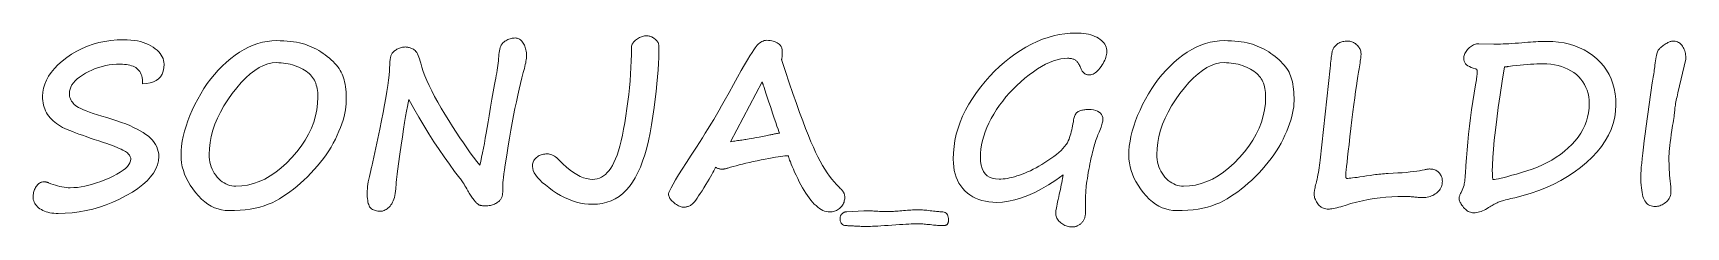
# Model space of a CAD drawing. Extents: x 70.3 to 137.7, y 117.5 to 125.4.
import ezdxf

# ---------------------------------------------------------------- set-up
doc = ezdxf.new("R2010")
doc.units = 0

msp = doc.modelspace()

# ---------------------------------------------------------------- linework, layer by layer
at = {"color": 7, "lineweight": 13}
for points in [[(95.307693, 125.257919), (95.34713, 125.256584), (95.385788, 125.252579), (95.423691, 125.245903), (95.460815, 125.236557), (95.497177, 125.224548), (95.532761, 125.209862), (95.567581, 125.192505), (95.601631, 125.172485), (95.634911, 125.149796), (95.667419, 125.124435), (95.697945, 125.097351), (95.72525, 125.069504), (95.749344, 125.040878), (95.770226, 125.01149), (95.787895, 124.981331), (95.802353, 124.950409), (95.813599, 124.918709), (95.821632, 124.886246), (95.826447, 124.853004), (95.828056, 124.819), (95.825592, 124.603256), (95.818192, 124.372307), (95.805862, 124.126152), (95.788597, 123.864792), (95.766403, 123.588234), (95.739273, 123.296471), (95.707214, 122.989502), (95.670227, 122.667328), (95.628304, 122.329956), (95.581451, 121.977371), (95.528709, 121.626244), (95.469139, 121.293213), (95.40274, 120.978279), (95.329498, 120.681442), (95.249435, 120.40271), (95.162537, 120.142082), (95.068802, 119.899544), (94.968239, 119.67511), (94.86084, 119.468773), (94.746605, 119.28054), (94.62439, 119.110313), (94.493034, 118.958008), (94.352539, 118.823616), (94.202896, 118.707146), (94.044121, 118.608597), (93.876205, 118.527962), (93.699142, 118.465248), (93.512939, 118.420448), (93.317604, 118.39357), (93.113121, 118.384613), (92.952759, 118.390266), (92.792038, 118.407234), (92.630951, 118.435516), (92.469498, 118.475113), (92.307693, 118.526016), (92.145523, 118.588234), (91.982986, 118.661758), (91.820091, 118.746605), (91.65683, 118.842758), (91.49321, 118.950226), (91.337601, 119.061806), (91.198372, 119.170311), (91.075523, 119.275742), (90.969055, 119.378098), (90.87896, 119.477371), (90.805252, 119.57357), (90.747917, 119.666695), (90.70697, 119.756737), (90.682404, 119.843704), (90.67421, 119.927597), (90.675858, 119.972847), (90.680817, 120.016289), (90.689072, 120.057915), (90.700638, 120.097733), (90.7155, 120.135742), (90.733665, 120.171944), (90.755135, 120.206329), (90.779907, 120.238914), (90.807983, 120.269684), (90.839371, 120.298637), (90.873459, 120.325294), (90.909683, 120.349136), (90.948029, 120.370178), (90.98851, 120.388412), (91.031113, 120.403847), (91.075836, 120.416466), (91.122696, 120.426285), (91.171677, 120.433304), (91.222786, 120.437508), (91.276016, 120.438911), (91.323257, 120.436333), (91.370865, 120.428596), (91.418823, 120.415695), (91.467148, 120.397644), (91.515839, 120.374435), (91.564888, 120.346062), (91.614296, 120.312531), (91.66407, 120.273842), (91.714211, 120.229996), (91.764709, 120.180992), (91.914345, 120.032257), (92.060997, 119.899185), (92.204666, 119.781761), (92.345337, 119.68), (92.483032, 119.593887), (92.617737, 119.523438), (92.749458, 119.468643), (92.878189, 119.429497), (93.003937, 119.406013), (93.126694, 119.398186), (93.220245, 119.403893), (93.31086, 119.42099), (93.398529, 119.449501), (93.483261, 119.48941), (93.565048, 119.540718), (93.64389, 119.603439), (93.719803, 119.677551), (93.792763, 119.763077), (93.862785, 119.860001), (93.929863, 119.968323), (93.994438, 120.091217), (94.056923, 120.23185), (94.117332, 120.390221), (94.175659, 120.56633), (94.231903, 120.760178), (94.286064, 120.971764), (94.33815, 121.20108), (94.388145, 121.448143), (94.436066, 121.712936), (94.481903, 121.995476), (94.52446, 122.285431), (94.562531, 122.572487), (94.59613, 122.856651), (94.625252, 123.137917), (94.649887, 123.41629), (94.670044, 123.691765), (94.685722, 123.96434), (94.696922, 124.234024), (94.703644, 124.500809), (94.705887, 124.764702), (94.707947, 124.803162), (94.714119, 124.840721), (94.724411, 124.877373), (94.738831, 124.913116), (94.757355, 124.94796), (94.779999, 124.981895), (94.806763, 125.014931), (94.837646, 125.047058), (94.87265, 125.078278), (94.911766, 125.108597), (94.952782, 125.136963), (94.993484, 125.162354), (95.033867, 125.184746), (95.073936, 125.204163), (95.113693, 125.220589), (95.153122, 125.234024), (95.192238, 125.244476), (95.231041, 125.251945), (95.269524, 125.256424)], [(113.529419, 120.674202), (113.533936, 120.674202), (113.512222, 120.597443), (113.490501, 120.515564), (113.468781, 120.428574), (113.44706, 120.336472), (113.425339, 120.23925), (113.403625, 120.136917), (113.381905, 120.02948), (113.360184, 119.916924), (113.338463, 119.799248), (113.316742, 119.676468), (113.296112, 119.554588), (113.277649, 119.439636), (113.26136, 119.331604), (113.247238, 119.230492), (113.235291, 119.136307), (113.225525, 119.049049), (113.217926, 118.968704), (113.212494, 118.895294), (113.209229, 118.828796), (113.208145, 118.769226), (113.208084, 118.668365), (113.207878, 118.573936), (113.207535, 118.485924), (113.207062, 118.404343), (113.206451, 118.329185), (113.205704, 118.260452), (113.204819, 118.198143), (113.203804, 118.142258), (113.202652, 118.092804), (113.201355, 118.049774), (113.199295, 118.010674), (113.195839, 117.97303), (113.190979, 117.936829), (113.184708, 117.902077), (113.177032, 117.868774), (113.167969, 117.836922), (113.157486, 117.806511), (113.145615, 117.777557), (113.132332, 117.750046), (113.117645, 117.723976), (113.101807, 117.699203), (113.085068, 117.67556), (113.067429, 117.653053), (113.048874, 117.631668), (113.029419, 117.61142), (113.009048, 117.592308), (112.987785, 117.574318), (112.965614, 117.557465), (112.942535, 117.54174), (112.918549, 117.527145), (112.893799, 117.513824), (112.868423, 117.5019), (112.8424, 117.491379), (112.81575, 117.482262), (112.788467, 117.474548), (112.760544, 117.468231), (112.731995, 117.463326), (112.702805, 117.459816), (112.672989, 117.45771), (112.642532, 117.457008), (112.594055, 117.458733), (112.546341, 117.46389), (112.49939, 117.472488), (112.453217, 117.48452), (112.407806, 117.5), (112.363167, 117.518913), (112.319298, 117.541267), (112.276199, 117.567055), (112.233871, 117.596291), (112.192307, 117.62896), (112.153198, 117.663933), (112.118195, 117.700089), (112.087311, 117.737419), (112.060547, 117.775925), (112.037903, 117.815605), (112.019371, 117.856468), (112.004959, 117.898506), (111.994659, 117.941719), (111.988487, 117.986107), (111.986427, 118.03167), (111.987694, 118.052124), (111.991501, 118.08271), (111.997833, 118.123436), (112.006699, 118.174294), (112.018097, 118.235291), (112.032043, 118.306419), (112.048508, 118.387688), (112.067513, 118.479095), (112.08905, 118.580627), (112.113129, 118.692307), (112.1353, 118.794884), (112.156563, 118.894478), (112.176926, 118.991081), (112.196381, 119.084702), (112.214935, 119.175339), (112.232582, 119.262985), (112.249321, 119.347641), (112.26516, 119.429321), (112.28009, 119.508003), (112.294121, 119.58371), (111.994125, 119.370499), (111.700455, 119.179726), (111.413124, 119.011398), (111.132126, 118.865517), (110.857468, 118.742081), (110.589142, 118.641083), (110.327148, 118.562531), (110.071495, 118.506424), (109.822174, 118.472755), (109.579185, 118.461533), (109.420517, 118.46624), (109.268509, 118.480362), (109.123146, 118.503891), (108.984436, 118.536827), (108.852379, 118.579185), (108.726974, 118.630951), (108.608215, 118.692123), (108.496109, 118.762711), (108.390656, 118.842712), (108.291855, 118.932121), (108.201157, 119.029724), (108.119995, 119.134293), (108.048401, 119.245834), (107.986343, 119.364342), (107.933823, 119.489815), (107.890862, 119.622261), (107.857445, 119.761673), (107.833572, 119.908051), (107.819252, 120.061401), (107.814484, 120.221718), (107.822266, 120.4795), (107.845612, 120.735199), (107.884529, 120.988823), (107.939003, 121.240356), (108.009048, 121.489815), (108.094666, 121.73719), (108.195839, 121.982483), (108.312576, 122.2257), (108.444885, 122.466827), (108.592758, 122.705879), (108.592758, 122.701355), (108.761383, 122.944069), (108.93602, 123.176285), (109.116676, 123.39801), (109.303345, 123.60923), (109.496048, 123.809952), (109.694748, 124.000175), (109.899483, 124.179909), (110.110229, 124.349136), (110.326996, 124.507874), (110.549774, 124.656105), (110.775543, 124.791946), (111.001266, 124.913483), (111.226944, 125.020721), (111.452576, 125.113663), (111.678169, 125.192307), (111.903709, 125.256653), (112.129211, 125.306694), (112.35466, 125.342438), (112.58007, 125.363892), (112.805435, 125.37104), (112.919731, 125.368889), (113.029144, 125.362442), (113.133667, 125.351692), (113.233307, 125.336647), (113.328056, 125.317307), (113.417923, 125.293663), (113.502899, 125.265724), (113.582993, 125.233482), (113.658188, 125.196945), (113.728508, 125.156105), (113.792984, 125.111969), (113.850677, 125.065521), (113.901581, 125.016762), (113.945702, 124.965698), (113.983032, 124.912331), (114.01358, 124.856651), (114.037331, 124.79866), (114.054306, 124.738373), (114.064484, 124.675766), (114.067871, 124.610855), (114.065552, 124.555069), (114.058556, 124.4981), (114.046906, 124.439949), (114.030594, 124.38063), (114.009613, 124.320129), (113.983978, 124.258461), (113.95369, 124.19561), (113.918732, 124.131584), (113.87912, 124.066376), (113.834839, 124), (113.788216, 123.936378), (113.741539, 123.879456), (113.694824, 123.829231), (113.648056, 123.785698), (113.601242, 123.748863), (113.55439, 123.718727), (113.507492, 123.69529), (113.460541, 123.678551), (113.413551, 123.668503), (113.366516, 123.665154), (113.337425, 123.665764), (113.309868, 123.667603), (113.283852, 123.670654), (113.259369, 123.674927), (113.236427, 123.680428), (113.215027, 123.687149), (113.19516, 123.695091), (113.176834, 123.704254), (113.160049, 123.714638), (113.144798, 123.726242), (113.130272, 123.739655), (113.115662, 123.75547), (113.100952, 123.773682), (113.086151, 123.794296), (113.071274, 123.817307), (113.05629, 123.842712), (113.041229, 123.870522), (113.026062, 123.900719), (113.010818, 123.933327), (112.995476, 123.968323), (112.978027, 124.007851), (112.960091, 124.044975), (112.94165, 124.079704), (112.922714, 124.11203), (112.903282, 124.141968), (112.883347, 124.169502), (112.862923, 124.194633), (112.841995, 124.217377), (112.820572, 124.237717), (112.798645, 124.255653), (112.775452, 124.271561), (112.750229, 124.285789), (112.722969, 124.298347), (112.693665, 124.309227), (112.662331, 124.318436), (112.62896, 124.325974), (112.593552, 124.331833), (112.556107, 124.336014), (112.516632, 124.338524), (112.475113, 124.339363), (112.335587, 124.332596), (112.192123, 124.312302), (112.044731, 124.278481), (111.893402, 124.231133), (111.738129, 124.17025), (111.578918, 124.095833), (111.415771, 124.007896), (111.248688, 123.906425), (111.077667, 123.79142), (110.902718, 123.662895), (110.729141, 123.525108), (110.562263, 123.382347), (110.402084, 123.234612), (110.248596, 123.081894), (110.101807, 122.92421), (109.961716, 122.761536), (109.828323, 122.593887), (109.70163, 122.421265), (109.581635, 122.24366), (109.468323, 122.061081), (109.363876, 121.876854), (109.270409, 121.694298), (109.187943, 121.513412), (109.11647, 121.334206), (109.056, 121.15667), (109.006516, 120.980812), (108.968033, 120.806625), (108.940552, 120.634117), (108.924049, 120.46328), (108.918549, 120.294113), (108.926155, 120.12561), (108.948959, 119.974838), (108.986969, 119.841805), (109.040184, 119.726517), (109.108597, 119.62896), (109.192223, 119.549141), (109.291046, 119.487053), (109.405067, 119.442711), (109.534302, 119.416107), (109.678734, 119.407234), (109.759003, 119.409271), (109.842354, 119.415382), (109.92878, 119.42556), (110.01828, 119.439819), (110.110863, 119.458145), (110.206512, 119.480537), (110.305252, 119.507011), (110.407059, 119.537552), (110.511948, 119.572166), (110.619911, 119.610855), (110.730141, 119.653893), (110.841812, 119.701538), (110.954933, 119.753799), (111.069504, 119.810677), (111.185524, 119.872169), (111.302986, 119.938278), (111.421906, 120.009003), (111.542267, 120.084343), (111.664078, 120.164299), (111.787331, 120.248863), (111.906357, 120.334976), (112.015472, 120.419548), (112.114685, 120.502579), (112.203979, 120.584068), (112.283371, 120.664024), (112.352859, 120.742439), (112.412422, 120.819321), (112.462082, 120.894661), (112.501831, 120.96846), (112.531677, 121.040718), (112.555954, 121.112938), (112.57901, 121.186607), (112.600845, 121.261719), (112.621445, 121.33828), (112.640839, 121.41629), (112.659004, 121.495743), (112.675949, 121.576653), (112.691681, 121.659004), (112.706177, 121.742805), (112.71946, 121.828049), (112.727859, 121.877037), (112.738556, 121.922623), (112.751556, 121.964813), (112.766876, 122.003616), (112.7845, 122.039024), (112.804436, 122.071037), (112.826675, 122.099655), (112.851227, 122.124886), (112.878082, 122.146713), (112.907242, 122.165154), (112.938629, 122.181061), (112.972122, 122.19529), (113.007767, 122.207848), (113.045525, 122.218727), (113.085403, 122.227936), (113.127426, 122.235474), (113.171562, 122.241333), (113.217827, 122.245522), (113.26622, 122.248032), (113.316742, 122.248863), (113.429367, 122.244843), (113.530136, 122.232758), (113.619049, 122.212624), (113.696106, 122.184433), (113.761314, 122.148186), (113.814667, 122.103889), (113.856155, 122.051537), (113.885788, 121.991127), (113.90358, 121.922668), (113.9095, 121.846153), (113.907967, 121.812485), (113.903351, 121.774841), (113.89566, 121.733208), (113.884888, 121.687599), (113.871048, 121.638008), (113.854118, 121.584435), (113.834122, 121.526878), (113.811043, 121.46534), (113.784889, 121.399818), (113.755661, 121.330315), (113.7314, 121.274887), (113.70752, 121.217194), (113.683983, 121.157234), (113.660812, 121.095016), (113.638016, 121.03054), (113.61557, 120.963799), (113.593491, 120.894791), (113.57177, 120.823524), (113.550407, 120.75)], [(74.791855, 123.303162), (74.789551, 123.390022), (74.782623, 123.471397), (74.771088, 123.547302), (74.754929, 123.617737), (74.734161, 123.682693), (74.708778, 123.742172), (74.67878, 123.796173), (74.644165, 123.844704), (74.604935, 123.887756), (74.561089, 123.925339), (74.512764, 123.958435), (74.460091, 123.988052), (74.403076, 124.014183), (74.341721, 124.036827), (74.276016, 124.055992), (74.205971, 124.071671), (74.131584, 124.08387), (74.052849, 124.092575), (73.969772, 124.097801), (73.882355, 124.099548), (73.730522, 124.09581), (73.580902, 124.08461), (73.43351, 124.065948), (73.288322, 124.039818), (73.145363, 124.006218), (73.004616, 123.965157), (72.866089, 123.916626), (72.729774, 123.860634), (72.59568, 123.797173), (72.463799, 123.726242), (72.339569, 123.650833), (72.228416, 123.573936), (72.130341, 123.495544), (72.045341, 123.415657), (71.973419, 123.334274), (71.914574, 123.251404), (71.868797, 123.167038), (71.836105, 123.081177), (71.81649, 122.99382), (71.809952, 122.904976), (71.812424, 122.848801), (71.819817, 122.794296), (71.832146, 122.74147), (71.849411, 122.690315), (71.871605, 122.640839), (71.898735, 122.593033), (71.930794, 122.546898), (71.967781, 122.502441), (72.009705, 122.459656), (72.056564, 122.418549), (72.113686, 122.377304), (72.186424, 122.334114), (72.274773, 122.288979), (72.378731, 122.241898), (72.498306, 122.192871), (72.633484, 122.141899), (72.784279, 122.088982), (72.950676, 122.034119), (73.13269, 121.977303), (73.330315, 121.918549), (73.540161, 121.855492), (73.738914, 121.791222), (73.926582, 121.725723), (74.103165, 121.659004), (74.268661, 121.591064), (74.42308, 121.521896), (74.566406, 121.451515), (74.698639, 121.379906), (74.819794, 121.307076), (74.929863, 121.233032), (75.02916, 121.156853), (75.118011, 121.077644), (75.196404, 120.995407), (75.264343, 120.910133), (75.321831, 120.821831), (75.368866, 120.730492), (75.405457, 120.636131), (75.431587, 120.538727), (75.447266, 120.438301), (75.452492, 120.334839), (75.439186, 120.161652), (75.399277, 119.991402), (75.332764, 119.824089), (75.239639, 119.659729), (75.119911, 119.498299), (74.973572, 119.339813), (74.800636, 119.184273), (74.601089, 119.03167), (74.374931, 118.882011), (74.122169, 118.735291), (73.855064, 118.597305), (73.585884, 118.473846), (73.314613, 118.364906), (73.041267, 118.270493), (72.765839, 118.190605), (72.488327, 118.125244), (72.208733, 118.074409), (71.927055, 118.038094), (71.643303, 118.016312), (71.357468, 118.009048), (71.266106, 118.010994), (71.178459, 118.01683), (71.094528, 118.026558), (71.014297, 118.040176), (70.937782, 118.057693), (70.864975, 118.079094), (70.795883, 118.104385), (70.730499, 118.133575), (70.668823, 118.166649), (70.610863, 118.203621), (70.557556, 118.243439), (70.509865, 118.285065), (70.467781, 118.328506), (70.431313, 118.373756), (70.400452, 118.420815), (70.375206, 118.469681), (70.355568, 118.520363), (70.341537, 118.572845), (70.333122, 118.627144), (70.330315, 118.683258), (70.331581, 118.728188), (70.335388, 118.772484), (70.341721, 118.816154), (70.350586, 118.859184), (70.361992, 118.901581), (70.375931, 118.943344), (70.392395, 118.984474), (70.4114, 119.024979), (70.432938, 119.064842), (70.457016, 119.104073), (70.482849, 119.141037), (70.509682, 119.174118), (70.537514, 119.2033), (70.566338, 119.228592), (70.596153, 119.25), (70.626968, 119.267509), (70.658775, 119.281128), (70.691582, 119.290855), (70.725388, 119.296692), (70.760178, 119.298637), (70.781723, 119.298279), (70.802895, 119.297195), (70.823708, 119.29538), (70.844162, 119.292847), (70.86425, 119.289589), (70.88398, 119.285606), (70.903351, 119.280899), (70.922356, 119.275475), (70.940994, 119.269318), (70.959274, 119.262444), (71.053665, 119.223755), (71.14679, 119.18914), (71.23864, 119.158592), (71.329231, 119.132126), (71.418549, 119.109726), (71.506607, 119.0914), (71.593391, 119.077148), (71.678917, 119.066963), (71.763168, 119.06086), (71.846153, 119.058823), (71.989075, 119.062782), (72.135475, 119.074661), (72.285362, 119.094452), (72.438736, 119.122169), (72.595589, 119.157806), (72.755928, 119.201355), (72.919754, 119.252823), (73.087059, 119.312218), (73.257851, 119.379524), (73.432129, 119.45475), (73.599342, 119.533775), (73.748962, 119.612488), (73.880974, 119.69088), (73.995384, 119.768959), (74.092194, 119.846718), (74.171402, 119.924164), (74.233009, 120.001289), (74.277016, 120.078094), (74.303413, 120.154587), (74.312218, 120.230766), (74.31002, 120.262329), (74.303436, 120.293663), (74.292465, 120.324768), (74.277107, 120.355652), (74.257355, 120.386307), (74.233215, 120.41674), (74.204681, 120.446945), (74.171768, 120.476921), (74.13446, 120.506668), (74.092758, 120.536194), (74.044319, 120.566353), (73.986786, 120.598007), (73.920158, 120.631149), (73.844437, 120.665787), (73.759613, 120.70192), (73.665703, 120.739548), (73.562691, 120.778664), (73.450592, 120.819275), (73.329391, 120.861374), (73.199097, 120.904976), (73.007576, 120.968094), (72.82579, 121.028954), (72.653732, 121.087555), (72.491402, 121.14389), (72.338799, 121.19796), (72.19593, 121.249771), (72.062782, 121.299316), (71.939369, 121.346603), (71.825676, 121.391624), (71.721718, 121.434387), (71.625023, 121.477303), (71.533119, 121.522804), (71.446014, 121.570877), (71.363708, 121.621536), (71.286201, 121.674774), (71.213486, 121.730583), (71.145569, 121.788979), (71.082443, 121.849953), (71.024117, 121.913506), (70.970589, 121.979637), (70.922012, 122.048439), (70.878555, 122.119995), (70.840202, 122.194321), (70.806969, 122.2714), (70.778847, 122.351242), (70.755836, 122.433846), (70.737938, 122.519203), (70.725159, 122.60733), (70.717491, 122.698212), (70.714935, 122.791855), (70.7248, 122.959908), (70.754387, 123.12561), (70.803711, 123.288956), (70.872757, 123.449951), (70.96154, 123.608597), (71.070045, 123.764885), (71.19828, 123.918823), (71.346245, 124.070404), (71.513939, 124.219635), (71.701355, 124.366516), (71.902084, 124.504929), (72.10968, 124.628777), (72.324165, 124.738052), (72.545517, 124.832756), (72.773758, 124.912895), (73.008865, 124.978462), (73.250862, 125.029457), (73.499725, 125.06588), (73.755478, 125.087738), (74.018097, 125.095016), (74.167809, 125.091988), (74.311043, 125.082893), (74.447807, 125.067734), (74.578102, 125.046516), (74.70192, 125.019226), (74.819275, 124.985878), (74.930161, 124.946465), (75.034569, 124.900993), (75.132515, 124.849457), (75.223984, 124.791855), (75.307808, 124.730362), (75.382805, 124.667145), (75.448982, 124.602219), (75.506332, 124.535561), (75.554863, 124.467194), (75.594574, 124.397102), (75.62545, 124.325294), (75.647514, 124.251762), (75.660744, 124.176514), (75.665161, 124.099548), (75.656425, 123.948235), (75.630226, 123.812851), (75.586563, 123.69339), (75.525429, 123.589859), (75.446831, 123.502258), (75.350769, 123.430588), (75.237244, 123.37484), (75.106247, 123.335022), (74.957787, 123.311127)], [(78.307693, 118.126694), (78.156471, 118.134048), (78.00869, 118.156105), (77.864342, 118.192871), (77.723442, 118.244339), (77.585976, 118.310516), (77.45195, 118.391403), (77.321358, 118.486992), (77.194206, 118.597282), (77.070496, 118.722282), (76.950226, 118.861992), (76.837601, 119.009521), (76.736832, 119.158005), (76.647919, 119.307442), (76.570862, 119.457825), (76.505653, 119.609161), (76.452309, 119.761444), (76.410812, 119.91468), (76.38118, 120.068863), (76.363396, 120.223999), (76.357468, 120.380089), (76.363121, 120.566963), (76.380089, 120.758369), (76.408371, 120.9543), (76.447968, 121.154747), (76.498871, 121.359726), (76.561089, 121.569229), (76.634613, 121.783257), (76.71946, 122.001808), (76.815613, 122.224884), (76.92308, 122.452484), (77.039482, 122.678146), (77.162445, 122.895386), (77.291969, 123.104202), (77.428055, 123.304611), (77.570702, 123.496605), (77.71991, 123.680176), (77.875679, 123.855339), (78.03801, 124.022079), (78.206902, 124.180405), (78.382355, 124.330315), (78.561874, 124.468727), (78.742989, 124.592575), (78.925682, 124.701851), (79.109955, 124.796562), (79.295815, 124.876694), (79.483261, 124.942261), (79.672287, 124.993256), (79.8629, 125.029678), (80.055092, 125.051537), (80.248871, 125.058823), (80.397354, 125.057014), (80.540543, 125.051582), (80.678436, 125.042534), (80.811043, 125.029861), (80.938347, 125.013573), (81.060364, 124.99366), (81.177078, 124.970131), (81.288506, 124.942986), (81.394638, 124.912216), (81.495476, 124.877823), (81.592896, 124.839928), (81.688782, 124.798637), (81.783119, 124.75396), (81.875931, 124.705879), (81.967194, 124.654411), (82.056923, 124.599548), (82.145111, 124.54129), (82.231766, 124.479637), (82.316879, 124.414589), (82.400452, 124.346153), (82.480499, 124.275787), (82.555023, 124.204971), (82.624031, 124.133705), (82.687515, 124.061989), (82.745476, 123.989815), (82.79792, 123.917191), (82.844841, 123.844116), (82.886246, 123.770584), (82.922127, 123.696602), (82.952492, 123.622169), (82.978714, 123.544724), (83.002174, 123.461716), (83.022873, 123.373138), (83.040817, 123.278999), (83.056, 123.179298), (83.06842, 123.074028), (83.078079, 122.963188), (83.084976, 122.846786), (83.089119, 122.724815), (83.0905, 122.597282), (83.086807, 122.479881), (83.075745, 122.357552), (83.057312, 122.230293), (83.031494, 122.098099), (82.998306, 121.960968), (82.957741, 121.818909), (82.909798, 121.671921), (82.854477, 121.519997), (82.791786, 121.363144), (82.721718, 121.201355), (82.644615, 121.038033), (82.560814, 120.876556), (82.470314, 120.716942), (82.373123, 120.559181), (82.269234, 120.403275), (82.158646, 120.249229), (82.041359, 120.097031), (81.917374, 119.946693), (81.786697, 119.79821), (81.649323, 119.651581), (81.508347, 119.509186), (81.366882, 119.37339), (81.224915, 119.244209), (81.082443, 119.121628), (80.939484, 119.005653), (80.796021, 118.896286), (80.652061, 118.793526), (80.507599, 118.697372), (80.362648, 118.607826), (80.217194, 118.524887), (80.066971, 118.449226), (79.907692, 118.381538), (79.739365, 118.321808), (79.561989, 118.270042), (79.375565, 118.226242), (79.180092, 118.190407), (78.975563, 118.162529), (78.761993, 118.142624), (78.539368, 118.130676)], [(84.126694, 119.927597), (84.457016, 121.452484), (84.529411, 121.803528), (84.594574, 122.132668), (84.652489, 122.439911), (84.703171, 122.72525), (84.746605, 122.988686), (84.782806, 123.230225), (84.811768, 123.44986), (84.833481, 123.647598), (84.847961, 123.823433), (84.855202, 123.977371), (84.85817, 124.043961), (84.861633, 124.106155), (84.865585, 124.163956), (84.870049, 124.217377), (84.875, 124.266403), (84.880455, 124.311035), (84.886406, 124.351288), (84.892853, 124.387146), (84.899796, 124.418617), (84.907242, 124.445702), (84.916245, 124.470497), (84.927872, 124.49511), (84.942123, 124.519547), (84.959007, 124.5438), (84.978508, 124.567871), (85.000633, 124.591766), (85.025383, 124.615471), (85.052757, 124.639), (85.082764, 124.662354), (85.115387, 124.685516), (85.149796, 124.707443), (85.185158, 124.727058), (85.221474, 124.744362), (85.258736, 124.759361), (85.296944, 124.772057), (85.336105, 124.78244), (85.376221, 124.79052), (85.417282, 124.796288), (85.459297, 124.799751), (85.502266, 124.800903), (85.530724, 124.799995), (85.559998, 124.797287), (85.590088, 124.792755), (85.620995, 124.786423), (85.652718, 124.778275), (85.685249, 124.768326), (85.718597, 124.756561), (85.752762, 124.742981), (85.787735, 124.7276), (85.823532, 124.710403), (85.859138, 124.68837), (85.893578, 124.658463), (85.926834, 124.620674), (85.958916, 124.57502), (85.989822, 124.521492), (86.019547, 124.460091), (86.048096, 124.390808), (86.075478, 124.31366), (86.101677, 124.228638), (86.126694, 124.135742), (86.170723, 123.974022), (86.226791, 123.801987), (86.294891, 123.619637), (86.375023, 123.426964), (86.467194, 123.223976), (86.571404, 123.010674), (86.687645, 122.787056), (86.815933, 122.553116), (86.956245, 122.308868), (87.108597, 122.054298), (87.265381, 121.799728), (87.419006, 121.555473), (87.569458, 121.321533), (87.716743, 121.097916), (87.860863, 120.884613), (88.001808, 120.681625), (88.139595, 120.48896), (88.274208, 120.306602), (88.405655, 120.134567), (88.533936, 119.972847), (88.568642, 120.133163), (88.603981, 120.302803), (88.639954, 120.481766), (88.676559, 120.670044), (88.713806, 120.867645), (88.751678, 121.07457), (88.790184, 121.29081), (88.829323, 121.51638), (88.869095, 121.751266), (88.9095, 121.995476), (88.938278, 122.170494), (88.966698, 122.340813), (88.994751, 122.506424), (89.022446, 122.667328), (89.049774, 122.823524), (89.076744, 122.975021), (89.103348, 123.121811), (89.129593, 123.263885), (89.155472, 123.40126), (89.181, 123.533936), (89.200996, 123.641312), (89.219368, 123.746239), (89.236115, 123.848732), (89.251221, 123.948776), (89.264709, 124.046379), (89.276566, 124.141533), (89.286789, 124.234253), (89.295387, 124.324524), (89.302353, 124.412354), (89.307693, 124.497734), (89.31414, 124.574753), (89.324432, 124.646515), (89.338577, 124.713028), (89.35656, 124.7743), (89.378395, 124.830315), (89.404068, 124.881081), (89.433601, 124.926605), (89.466972, 124.966873), (89.504181, 125.0019), (89.54525, 125.03167), (89.588257, 125.057465), (89.631317, 125.080544), (89.674408, 125.100906), (89.71756, 125.118553), (89.76075, 125.133484), (89.803986, 125.145699), (89.84726, 125.155205), (89.890587, 125.161987), (89.93396, 125.166061), (89.977379, 125.167419), (90.013962, 125.165359), (90.0495, 125.15918), (90.084007, 125.148888), (90.117462, 125.134476), (90.149887, 125.115952), (90.181267, 125.0933), (90.211609, 125.066536), (90.240906, 125.035652), (90.269165, 125.000656), (90.296379, 124.961533), (90.321747, 124.919342), (90.344437, 124.875107), (90.364456, 124.828842), (90.381813, 124.78054), (90.396492, 124.730202), (90.408508, 124.677826), (90.417847, 124.623413), (90.424522, 124.566963), (90.428528, 124.508484), (90.429863, 124.44796), (90.428551, 124.397057), (90.424614, 124.342079), (90.41806, 124.283028), (90.408875, 124.21991), (90.397064, 124.15271), (90.382629, 124.081444), (90.36557, 124.006104), (90.345886, 123.926697), (90.323578, 123.843208), (90.298645, 123.755653), (90.241768, 123.542397), (90.185158, 123.317101), (90.128822, 123.079773), (90.072762, 122.830406), (90.016968, 122.569), (89.961449, 122.295563), (89.906204, 122.010086), (89.851227, 121.712578), (89.796516, 121.40303), (89.742081, 121.081444), (89.690498, 120.767914), (89.644348, 120.482529), (89.603622, 120.225288), (89.568329, 119.996193), (89.53846, 119.79525), (89.51403, 119.622444), (89.495026, 119.477783), (89.481445, 119.361267), (89.473305, 119.272896), (89.470589, 119.212669), (89.470589, 119.058823), (89.470139, 119.00769), (89.468781, 118.959274), (89.466515, 118.913574), (89.463348, 118.870583), (89.459274, 118.830315), (89.4543, 118.792755), (89.448418, 118.757919), (89.441628, 118.725792), (89.433937, 118.696381), (89.425339, 118.669678), (89.415001, 118.644501), (89.402084, 118.619637), (89.386581, 118.595085), (89.368507, 118.570854), (89.347855, 118.546944), (89.324615, 118.523346), (89.298805, 118.500069), (89.270409, 118.477104), (89.239433, 118.454453), (89.205887, 118.432121), (89.169975, 118.411064), (89.131943, 118.392212), (89.091789, 118.375587), (89.0495, 118.361176), (89.005089, 118.348976), (88.958549, 118.339005), (88.909889, 118.331245), (88.859093, 118.325699), (88.806175, 118.322372), (88.751129, 118.321266), (88.718575, 118.321579), (88.687874, 118.322533), (88.659027, 118.324112), (88.632034, 118.326332), (88.606903, 118.329185), (88.583618, 118.332664), (88.562195, 118.336784), (88.542625, 118.341537), (88.52491, 118.346924), (88.509048, 118.352936), (88.493599, 118.360474), (88.477104, 118.370407), (88.459572, 118.382736), (88.440994, 118.397461), (88.421379, 118.414589), (88.400726, 118.434113), (88.379028, 118.456039), (88.356293, 118.480362), (88.332512, 118.50708), (88.307693, 118.536194), (88.282219, 118.56749), (88.25647, 118.600723), (88.230453, 118.635902), (88.204163, 118.673027), (88.177605, 118.712105), (88.150772, 118.75312), (88.123665, 118.796082), (88.096291, 118.840996), (88.068642, 118.887848), (88.040726, 118.936646), (87.998413, 119.009361), (87.958374, 119.077286), (87.920593, 119.140404), (87.885071, 119.19873), (87.851807, 119.252258), (87.820816, 119.300995), (87.792084, 119.344933), (87.76561, 119.384071), (87.741402, 119.418411), (87.71946, 119.44796), (87.503983, 119.727646), (87.290138, 120.016464), (87.077919, 120.31443), (86.867332, 120.621536), (86.658371, 120.937782), (86.451042, 121.263168), (86.245338, 121.597687), (86.041267, 121.941353), (85.838821, 122.294159), (85.638008, 122.656105), (85.609413, 122.52887), (85.577919, 122.371582), (85.543533, 122.18425), (85.506248, 121.966873), (85.466064, 121.719452), (85.422989, 121.441986), (85.377014, 121.134476), (85.328148, 120.796921), (85.276382, 120.429321), (85.221718, 120.03167), (85.167419, 119.624435), (85.160271, 119.579994), (85.153305, 119.531761), (85.146515, 119.479729), (85.139908, 119.423889), (85.133484, 119.36425), (85.127243, 119.300812), (85.121178, 119.233574), (85.115295, 119.162529), (85.109596, 119.087692), (85.104073, 119.009048), (85.096039, 118.914932), (85.084618, 118.826241), (85.069794, 118.742981), (85.051582, 118.665154), (85.029976, 118.592758), (85.004974, 118.525787), (84.976585, 118.464249), (84.944794, 118.408142), (84.909615, 118.35746), (84.87104, 118.312218), (84.830925, 118.271805), (84.79113, 118.235657), (84.751648, 118.203751), (84.712486, 118.176109), (84.673645, 118.15271), (84.635117, 118.133575), (84.596901, 118.118683), (84.559006, 118.108055), (84.521423, 118.101669), (84.484161, 118.099548), (84.42704, 118.101059), (84.373306, 118.105606), (84.322968, 118.11319), (84.276016, 118.123795), (84.232468, 118.137444), (84.192307, 118.154114), (84.15554, 118.17382), (84.122169, 118.196556), (84.092194, 118.222328), (84.065613, 118.251129), (84.041969, 118.2845), (84.020813, 118.323982), (84.002151, 118.369568), (83.985977, 118.421265), (83.972282, 118.479073), (83.96109, 118.542984), (83.952377, 118.613007), (83.946152, 118.68914), (83.942421, 118.771378), (83.941177, 118.859726), (83.942986, 118.935295), (83.948418, 119.017189), (83.957466, 119.105431), (83.970139, 119.199997), (83.986427, 119.300903), (84.006332, 119.408142), (84.029861, 119.521713), (84.057014, 119.641624), (84.087784, 119.767868), (84.122169, 119.900452)], [(98.131226, 119.900452), (98.112648, 119.857849), (98.087692, 119.806061), (98.056358, 119.745087), (98.018646, 119.674927), (97.974548, 119.595589), (97.924072, 119.507057), (97.867218, 119.40934), (97.803986, 119.302444), (97.734367, 119.186356), (97.658371, 119.061081), (97.581604, 118.936966), (97.509689, 118.824341), (97.442604, 118.723213), (97.380363, 118.633575), (97.322968, 118.555428), (97.270409, 118.488777), (97.222694, 118.433617), (97.179825, 118.389954), (97.141785, 118.35778), (97.108597, 118.337105), (97.078186, 118.322914), (97.048508, 118.310226), (97.019547, 118.299026), (96.991318, 118.289322), (96.963806, 118.281105), (96.937012, 118.274384), (96.91095, 118.269157), (96.885612, 118.265427), (96.860992, 118.263191), (96.837105, 118.262444), (96.803871, 118.264229), (96.769325, 118.269592), (96.733459, 118.278526), (96.696289, 118.291039), (96.657806, 118.307121), (96.618011, 118.326782), (96.576904, 118.350021), (96.534485, 118.376831), (96.490746, 118.407211), (96.445702, 118.441177), (96.402283, 118.477036), (96.363441, 118.513123), (96.329163, 118.549431), (96.299461, 118.585968), (96.274323, 118.622734), (96.253754, 118.659729), (96.237762, 118.696945), (96.226334, 118.73439), (96.219482, 118.772057), (96.217194, 118.809952), (96.228554, 118.860764), (96.262627, 118.942619), (96.319412, 119.055519), (96.398918, 119.199455), (96.501129, 119.374435), (96.626068, 119.580452), (96.773712, 119.817505), (96.944077, 120.085609), (97.137146, 120.38475), (97.352943, 120.714928), (97.475838, 120.903893), (97.596558, 121.092484), (97.715118, 121.280724), (97.831497, 121.468597), (97.945702, 121.656105), (98.057739, 121.843254), (98.167603, 122.030045), (98.275299, 122.216469), (98.380814, 122.402534), (98.484161, 122.588234), (98.68161, 122.947212), (98.863083, 123.274841), (99.02858, 123.571106), (99.178101, 123.836014), (99.311653, 124.069565), (99.42923, 124.271759), (99.530838, 124.442596), (99.61647, 124.582077), (99.686127, 124.690201), (99.739822, 124.766968), (99.785637, 124.824997), (99.831673, 124.876923), (99.877945, 124.922737), (99.924438, 124.96244), (99.971153, 124.99604), (100.018097, 125.023529), (100.065269, 125.044907), (100.112671, 125.060181), (100.160294, 125.069344), (100.208145, 125.072395), (100.282944, 125.070404), (100.353485, 125.06443), (100.419777, 125.054474), (100.481812, 125.040543), (100.539597, 125.022621), (100.593124, 125.000725), (100.642395, 124.974838), (100.687424, 124.944977), (100.728195, 124.911133), (100.764709, 124.873299), (100.781044, 124.858864), (100.795654, 124.840904), (100.808556, 124.819412), (100.819733, 124.794388), (100.829185, 124.765839), (100.836922, 124.733757), (100.842941, 124.698143), (100.847244, 124.659004), (100.849823, 124.616333), (100.850677, 124.570129), (100.850365, 124.535515), (100.849411, 124.502258), (100.847832, 124.47036), (100.845612, 124.439819), (100.842758, 124.410629), (100.839279, 124.382805), (100.835159, 124.356331), (100.830406, 124.331223), (100.825027, 124.307465), (100.819008, 124.285065), (100.981018, 123.794861), (101.135841, 123.334206), (101.283463, 122.903099), (101.423889, 122.501534), (101.557129, 122.129524), (101.683167, 121.787056), (101.802017, 121.474136), (101.913666, 121.190765), (102.018127, 120.936943), (102.115387, 120.712669), (102.209076, 120.508934), (102.302811, 120.316742), (102.396584, 120.136086), (102.49041, 119.966965), (102.584274, 119.809387), (102.678192, 119.663345), (102.772156, 119.528847), (102.86615, 119.405876), (102.960205, 119.294456), (103.054298, 119.194565), (103.099525, 119.149048), (103.141083, 119.106606), (103.178986, 119.067238), (103.213211, 119.030945), (103.243774, 118.997734), (103.270683, 118.967598), (103.293915, 118.940544), (103.313492, 118.916557), (103.329391, 118.895653), (103.341629, 118.877823), (103.351517, 118.860992), (103.360367, 118.843071), (103.368172, 118.824066), (103.374931, 118.803978), (103.380661, 118.782806), (103.385345, 118.760544), (103.388977, 118.73719), (103.391586, 118.712761), (103.393143, 118.687241), (103.393661, 118.660629), (103.391861, 118.611649), (103.386429, 118.564247), (103.37738, 118.518433), (103.364708, 118.474205), (103.348419, 118.431557), (103.328506, 118.390495), (103.304977, 118.351013), (103.277832, 118.313118), (103.247055, 118.27681), (103.212669, 118.242081), (103.175797, 118.209839), (103.137558, 118.180992), (103.097961, 118.15554), (103.057014, 118.133484), (103.014709, 118.114815), (102.971039, 118.099548), (102.926018, 118.087669), (102.879639, 118.079185), (102.831902, 118.074089), (102.782806, 118.072395), (102.713913, 118.076378), (102.644798, 118.088326), (102.575455, 118.108231), (102.505882, 118.136108), (102.436089, 118.171944), (102.366066, 118.215744), (102.295815, 118.267509), (102.225342, 118.32724), (102.15464, 118.394928), (102.08371, 118.470589), (102.013077, 118.553207), (101.94326, 118.641808), (101.874252, 118.736374), (101.806061, 118.836922), (101.738693, 118.943436), (101.672127, 119.055923), (101.606384, 119.174385), (101.541451, 119.29882), (101.477333, 119.42923), (101.414032, 119.565605), (101.354279, 119.698868), (101.300812, 119.819908), (101.253647, 119.928734), (101.212761, 120.025337), (101.178169, 120.109726), (101.149864, 120.1819), (101.127853, 120.241852), (101.112129, 120.289589), (101.102692, 120.325111), (101.099548, 120.348412), (101.099319, 120.351852), (101.09864, 120.354927), (101.097511, 120.357643), (101.095932, 120.360001), (101.093895, 120.361992), (101.091408, 120.363617), (101.088463, 120.364883), (101.085068, 120.365791), (101.081223, 120.366333), (101.076927, 120.366516), (101.022064, 120.364792), (100.955208, 120.359634), (100.876358, 120.351036), (100.785522, 120.339005), (100.682693, 120.323524), (100.567871, 120.304611), (100.441063, 120.282257), (100.302261, 120.25647), (100.151474, 120.227234), (99.988693, 120.194565), (99.823235, 120.160271), (99.664436, 120.126152), (99.512283, 120.092216), (99.366791, 120.058456), (99.227943, 120.024887), (99.095749, 119.991493), (98.970207, 119.958275), (98.851318, 119.925247), (98.739075, 119.892395), (98.633484, 119.859726), (98.607559, 119.85199), (98.58226, 119.845062), (98.557602, 119.838959), (98.533577, 119.833664), (98.510178, 119.829185), (98.487427, 119.825516), (98.465294, 119.82267), (98.443802, 119.820633), (98.422943, 119.819412), (98.402718, 119.819), (98.36824, 119.819817), (98.335388, 119.822258), (98.304169, 119.826332), (98.274574, 119.832031), (98.246605, 119.839363), (98.220276, 119.84832), (98.195572, 119.85891), (98.172493, 119.871132), (98.151039, 119.884972)], [(116.914032, 118.126694), (116.762802, 118.134048), (116.615021, 118.156105), (116.47068, 118.192871), (116.329773, 118.244339), (116.192307, 118.310516), (116.058281, 118.391403), (115.927689, 118.486992), (115.800545, 118.597282), (115.676834, 118.722282), (115.556564, 118.861992), (115.443939, 119.009521), (115.34317, 119.158005), (115.254257, 119.307442), (115.1772, 119.457825), (115.111992, 119.609161), (115.05864, 119.761444), (115.017151, 119.91468), (114.987518, 120.068863), (114.969727, 120.223999), (114.963806, 120.380089), (114.96946, 120.566963), (114.986427, 120.758369), (115.014709, 120.9543), (115.054306, 121.154747), (115.105209, 121.359726), (115.167419, 121.569229), (115.240952, 121.783257), (115.32579, 122.001808), (115.421951, 122.224884), (115.529419, 122.452484), (115.645813, 122.678146), (115.768784, 122.895386), (115.898308, 123.104202), (116.034393, 123.304611), (116.17704, 123.496605), (116.326248, 123.680176), (116.482018, 123.855339), (116.644348, 124.022079), (116.813232, 124.180405), (116.988693, 124.330315), (117.168213, 124.468727), (117.349319, 124.592575), (117.532013, 124.701851), (117.716293, 124.796562), (117.902153, 124.876694), (118.0896, 124.942261), (118.278625, 124.993256), (118.469238, 125.029678), (118.661423, 125.051537), (118.855209, 125.058823), (119.003693, 125.057014), (119.146881, 125.051582), (119.284775, 125.042534), (119.417374, 125.029861), (119.544685, 125.013573), (119.666702, 124.99366), (119.783417, 124.970131), (119.894844, 124.942986), (120.000977, 124.912216), (120.101807, 124.877823), (120.199234, 124.839928), (120.295113, 124.798637), (120.389465, 124.75396), (120.482269, 124.705879), (120.573532, 124.654411), (120.663261, 124.599548), (120.75145, 124.54129), (120.838104, 124.479637), (120.923218, 124.414589), (121.00679, 124.346153), (121.086838, 124.275787), (121.161362, 124.204971), (121.230362, 124.133705), (121.293846, 124.061989), (121.351807, 123.989815), (121.404251, 123.917191), (121.45118, 123.844116), (121.492584, 123.770584), (121.528465, 123.696602), (121.558823, 123.622169), (121.585052, 123.544724), (121.608513, 123.461716), (121.629211, 123.373138), (121.647148, 123.278999), (121.662338, 123.179298), (121.674759, 123.074028), (121.684418, 122.963188), (121.691315, 122.846786), (121.695457, 122.724815), (121.696838, 122.597282), (121.693146, 122.479881), (121.682083, 122.357552), (121.663651, 122.230293), (121.637833, 122.098099), (121.604645, 121.960968), (121.564072, 121.818909), (121.516129, 121.671921), (121.460815, 121.519997), (121.398125, 121.363144), (121.328056, 121.201355), (121.250954, 121.038033), (121.167145, 120.876556), (121.07666, 120.716942), (120.979462, 120.559181), (120.875565, 120.403275), (120.764984, 120.249229), (120.64769, 120.097031), (120.523712, 119.946693), (120.393036, 119.79821), (120.255661, 119.651581), (120.114685, 119.509186), (119.973221, 119.37339), (119.831245, 119.244209), (119.688782, 119.121628), (119.545822, 119.005653), (119.402359, 118.896286), (119.258392, 118.793526), (119.113937, 118.697372), (118.968979, 118.607826), (118.823532, 118.524887), (118.673309, 118.449226), (118.514023, 118.381538), (118.345703, 118.321808), (118.168327, 118.270042), (117.981903, 118.226242), (117.786423, 118.190407), (117.581902, 118.162529), (117.368332, 118.142624), (117.145706, 118.130676)], [(126.945709, 118.656105), (126.922394, 118.65638), (126.895935, 118.657188), (126.866287, 118.658546), (126.833488, 118.660446), (126.797516, 118.662895), (126.758377, 118.665878), (126.716064, 118.669411), (126.670593, 118.673485), (126.621948, 118.678101), (126.570137, 118.683258), (126.518143, 118.687553), (126.468964, 118.691399), (126.422577, 118.694794), (126.379005, 118.697739), (126.338242, 118.700226), (126.300278, 118.702263), (126.265114, 118.703842), (126.232765, 118.704971), (126.203217, 118.70565), (126.176468, 118.705879), (125.930138, 118.702217), (125.685257, 118.691216), (125.441811, 118.67289), (125.199821, 118.64724), (124.959274, 118.61425), (124.720184, 118.573936), (124.482536, 118.526283), (124.246338, 118.471306), (124.011581, 118.409004), (123.778282, 118.339363), (123.68512, 118.310135), (123.597473, 118.283981), (123.515335, 118.260902), (123.438736, 118.240906), (123.367645, 118.223976), (123.302078, 118.210136), (123.242035, 118.199364), (123.187515, 118.191673), (123.138512, 118.187057), (123.095024, 118.185516), (123.041046, 118.187691), (122.989502, 118.194206), (122.940414, 118.205063), (122.893753, 118.220268), (122.849548, 118.239815), (122.807785, 118.26371), (122.768463, 118.291946), (122.731583, 118.324524), (122.697151, 118.361443), (122.665161, 118.40271), (122.635925, 118.445969), (122.609772, 118.488869), (122.5867, 118.531403), (122.566696, 118.57357), (122.549774, 118.615379), (122.535934, 118.65683), (122.525162, 118.697914), (122.517471, 118.73864), (122.512848, 118.778999), (122.511314, 118.819), (122.512131, 118.837822), (122.514572, 118.861717), (122.518646, 118.890678), (122.524345, 118.924706), (122.531677, 118.963799), (122.540634, 119.007965), (122.551224, 119.05719), (122.563438, 119.111488), (122.577286, 119.17086), (122.592758, 119.235291), (122.613167, 119.319725), (122.632767, 119.406517), (122.651543, 119.495651), (122.66951, 119.587151), (122.686653, 119.680992), (122.702988, 119.777191), (122.718506, 119.875748), (122.733215, 119.976646), (122.747108, 120.07991), (122.760178, 120.185516), (123.167419, 123.936646), (123.177261, 124.03968), (123.186874, 124.135201), (123.196274, 124.223213), (123.205429, 124.303711), (123.214371, 124.376694), (123.223083, 124.442169), (123.231567, 124.50013), (123.239822, 124.550583), (123.247856, 124.593529), (123.255661, 124.62896), (123.264549, 124.660316), (123.275841, 124.69104), (123.289528, 124.72113), (123.305618, 124.750587), (123.324097, 124.779411), (123.344986, 124.807602), (123.368256, 124.835159), (123.393936, 124.862076), (123.422012, 124.888367), (123.452492, 124.914024), (123.485298, 124.938095), (123.520363, 124.959633), (123.557693, 124.978638), (123.59729, 124.99511), (123.639145, 125.009048), (123.683258, 125.020447), (123.729645, 125.02932), (123.778282, 125.035652), (123.829193, 125.039452), (123.882355, 125.040726), (123.925255, 125.039093), (123.967056, 125.034203), (124.007782, 125.026062), (124.047424, 125.014656), (124.085976, 125), (124.123444, 124.982079), (124.159821, 124.960899), (124.195114, 124.93647), (124.229324, 124.908775), (124.262451, 124.877823), (124.293396, 124.844978), (124.321091, 124.811584), (124.34552, 124.777641), (124.366699, 124.743164), (124.384613, 124.708145), (124.399277, 124.672577), (124.410675, 124.636467), (124.418823, 124.599815), (124.423706, 124.562622), (124.425339, 124.524887), (124.42453, 124.487778), (124.422089, 124.445244), (124.418015, 124.397285), (124.412308, 124.343887), (124.404984, 124.285065), (124.396019, 124.22081), (124.385429, 124.151131), (124.373215, 124.076019), (124.359367, 123.995476), (124.343895, 123.9095), (124.319412, 123.771126), (124.29303, 123.609413), (124.264755, 123.424339), (124.234573, 123.215927), (124.202492, 122.984161), (124.16851, 122.72905), (124.132629, 122.450584), (124.094849, 122.148773), (124.055161, 121.823616), (124.01358, 121.475113), (123.973175, 121.131897), (123.937012, 120.822624), (123.905121, 120.547279), (123.877472, 120.305878), (123.85408, 120.098412), (123.83493, 119.924881), (123.820053, 119.785294), (123.809418, 119.679634), (123.803032, 119.607918), (123.800903, 119.570129), (123.801361, 119.545204), (123.802719, 119.522896), (123.804977, 119.503212), (123.808144, 119.486153), (123.812218, 119.471718), (123.8172, 119.459908), (123.823082, 119.450722), (123.829865, 119.44416), (123.837555, 119.440224), (123.846161, 119.438911), (123.886566, 119.440132), (123.939003, 119.443802), (124.003479, 119.449905), (124.080002, 119.458458), (124.168556, 119.469452), (124.26915, 119.482895), (124.381767, 119.498779), (124.506424, 119.517105), (124.643127, 119.537872), (124.791855, 119.561081), (124.864349, 119.572441), (124.937012, 119.582985), (125.009865, 119.592712), (125.082901, 119.601624), (125.156113, 119.609726), (125.229507, 119.617012), (125.303085, 119.623482), (125.376831, 119.629135), (125.450775, 119.63398), (125.524887, 119.638008), (125.730316, 119.648506), (125.92308, 119.660088), (126.103165, 119.67276), (126.270584, 119.686516), (126.425339, 119.701355), (126.567429, 119.717285), (126.696838, 119.734299), (126.813576, 119.752396), (126.917648, 119.771584), (127.009048, 119.791855), (127.035477, 119.797874), (127.060455, 119.803253), (127.083984, 119.808006), (127.106064, 119.812126), (127.126694, 119.815605), (127.145889, 119.818459), (127.16362, 119.820679), (127.179916, 119.822258), (127.194756, 119.823212), (127.208145, 119.823524), (127.256836, 119.82206), (127.303352, 119.817642), (127.347694, 119.810295), (127.389862, 119.799995), (127.429871, 119.786758), (127.467697, 119.770584), (127.503357, 119.751465), (127.536835, 119.729408), (127.568146, 119.704407), (127.59729, 119.676468), (127.623932, 119.646492), (127.647781, 119.615379), (127.668823, 119.583145), (127.687057, 119.549774), (127.702492, 119.515266), (127.715118, 119.479637), (127.72493, 119.442871), (127.731949, 119.404976), (127.736153, 119.365944), (127.737564, 119.32579), (127.735138, 119.266357), (127.727875, 119.20932), (127.715775, 119.154678), (127.69883, 119.10244), (127.67704, 119.052597), (127.650406, 119.005157), (127.618942, 118.960114), (127.582626, 118.917465), (127.541473, 118.877213), (127.495476, 118.839363), (127.446411, 118.804543), (127.396019, 118.773392), (127.344322, 118.745903), (127.291313, 118.722076), (127.236992, 118.70192), (127.181366, 118.685425), (127.12442, 118.6726), (127.066162, 118.663437), (127.006592, 118.657936)], [(128.619904, 119.167419), (128.629639, 119.215294), (128.638916, 119.270226), (128.647736, 119.332214), (128.656113, 119.401268), (128.664032, 119.477371), (128.671494, 119.560539), (128.678513, 119.650764), (128.685074, 119.748055), (128.691177, 119.852394), (128.696838, 119.963799), (128.719452, 120.280182), (128.745697, 120.599457), (128.775574, 120.921623), (128.809052, 121.246696), (128.846161, 121.574661), (128.886871, 121.905518), (128.931229, 122.239273), (128.979187, 122.575928), (129.030762, 122.915474), (129.085968, 123.257919), (129.099731, 123.328598), (129.11203, 123.395836), (129.122894, 123.459633), (129.132309, 123.519997), (129.140274, 123.57692), (129.14679, 123.630402), (129.151855, 123.68045), (129.155487, 123.727058), (129.157654, 123.770226), (129.158371, 123.809952), (129.157654, 123.825607), (129.155487, 123.839996), (129.151855, 123.853119), (129.14679, 123.864975), (129.140274, 123.875565), (129.132309, 123.884888), (129.122894, 123.892937), (129.11203, 123.899727), (129.099731, 123.905243), (129.085968, 123.9095), (128.994843, 123.935699), (128.9133, 123.965424), (128.84137, 123.998688), (128.779007, 124.035477), (128.726242, 124.07579), (128.683075, 124.119637), (128.649506, 124.167007), (128.625519, 124.217918), (128.61113, 124.272354), (128.606339, 124.330315), (128.608307, 124.373505), (128.614212, 124.416199), (128.624054, 124.458389), (128.637833, 124.500092), (128.655548, 124.54129), (128.6772, 124.581985), (128.702789, 124.622192), (128.732315, 124.661896), (128.765778, 124.701103), (128.803162, 124.739815), (128.842789, 124.776352), (128.882904, 124.809044), (128.923508, 124.837891), (128.964615, 124.862892), (129.006226, 124.884048), (129.048325, 124.901352), (129.090927, 124.914818), (129.134033, 124.924431), (129.177628, 124.930199), (129.221725, 124.932121), (129.832581, 124.914024), (129.918961, 124.914612), (130.011581, 124.916382), (130.110458, 124.919319), (130.215561, 124.923439), (130.326935, 124.928734), (130.444519, 124.935204), (130.568375, 124.942848), (130.698471, 124.951675), (130.834808, 124.96167), (130.977386, 124.972847), (131.09906, 124.983162), (131.21611, 124.992393), (131.328552, 125.000542), (131.436386, 125.007599), (131.539597, 125.013573), (131.638184, 125.018456), (131.732178, 125.022263), (131.821548, 125.024979), (131.906296, 125.026604), (131.98642, 125.027145), (132.2341, 125.020065), (132.472137, 124.998825), (132.700516, 124.963417), (132.919281, 124.913841), (133.128387, 124.850113), (133.327881, 124.772217), (133.517715, 124.680153), (133.697922, 124.573936), (133.868484, 124.453552), (134.029419, 124.319), (134.177719, 124.172783), (134.31041, 124.017372), (134.42749, 123.852783), (134.528961, 123.679001), (134.614822, 123.49604), (134.685074, 123.303886), (134.739716, 123.102554), (134.778732, 122.892036), (134.802155, 122.672325), (134.809967, 122.443436), (134.797913, 122.185318), (134.76181, 121.932213), (134.70163, 121.684135), (134.617371, 121.441086), (134.509064, 121.203049), (134.376648, 120.970039), (134.220184, 120.742058), (134.039642, 120.519089), (133.835022, 120.301155), (133.606339, 120.088234), (133.36055, 119.884499), (133.104614, 119.694115), (132.838562, 119.517082), (132.562347, 119.353394), (132.276016, 119.203049), (131.979553, 119.066063), (131.672943, 118.942421), (131.356201, 118.832123), (131.029327, 118.735176), (130.692307, 118.651581), (130.604477, 118.631943), (130.522003, 118.612846), (130.444839, 118.594299), (130.373032, 118.576286), (130.306564, 118.558823), (130.245438, 118.541901), (130.189636, 118.52552), (130.139191, 118.509682), (130.09407, 118.494385), (130.054306, 118.479637), (130.016571, 118.464294), (129.977554, 118.447235), (129.937286, 118.428459), (129.895752, 118.407959), (129.852936, 118.385742), (129.808868, 118.361809), (129.763535, 118.336151), (129.716919, 118.308777), (129.669052, 118.279678), (129.619904, 118.248863), (129.558472, 118.208458), (129.497192, 118.172302), (129.436111, 118.140404), (129.375214, 118.112755), (129.314484, 118.089363), (129.253937, 118.070221), (129.193573, 118.055336), (129.133392, 118.044701), (129.073395, 118.038322), (129.01358, 118.036194), (128.967926, 118.038414), (128.923264, 118.045067), (128.879593, 118.056152), (128.836929, 118.071671), (128.795258, 118.091629), (128.754578, 118.116013), (128.71489, 118.144836), (128.676208, 118.178101), (128.638519, 118.21579), (128.601807, 118.257919), (128.567429, 118.301445), (128.536652, 118.343346), (128.509506, 118.383614), (128.485977, 118.422256), (128.466064, 118.459274), (128.449783, 118.494659), (128.437103, 118.528412), (128.428055, 118.560539), (128.422638, 118.591042), (128.420822, 118.619904), (128.421768, 118.639771), (128.424622, 118.661354), (128.429367, 118.684662), (128.43602, 118.709679), (128.44458, 118.73642), (128.455017, 118.764885), (128.467377, 118.795067), (128.481628, 118.826965), (128.497787, 118.860588), (128.515839, 118.895927)], [(137.334839, 122.927597), (137.315659, 122.846924), (137.297913, 122.769592), (137.281631, 122.69561), (137.266785, 122.624977), (137.253387, 122.557693), (137.241455, 122.493752), (137.230957, 122.433167), (137.221893, 122.375923), (137.214294, 122.322037), (137.208145, 122.271492), (137.207245, 122.241127), (137.204529, 122.20253), (137.200012, 122.155701), (137.193665, 122.100632), (137.185516, 122.037331), (137.175568, 121.96579), (137.163803, 121.886017), (137.150238, 121.798004), (137.134842, 121.701759), (137.117645, 121.597282), (137.089279, 121.409775), (137.063904, 121.234566), (137.041504, 121.071671), (137.022095, 120.921082), (137.005661, 120.782806), (136.992218, 120.65683), (136.981766, 120.543167), (136.974304, 120.441811), (136.969818, 120.35276), (136.968323, 120.276016), (136.969055, 120.156738), (136.971222, 120.037827), (136.974854, 119.919273), (136.979919, 119.801086), (136.98642, 119.683258), (136.994385, 119.565788), (137.003799, 119.448685), (137.014664, 119.33194), (137.026978, 119.215561), (137.040726, 119.099548), (137.048782, 119.01767), (137.051224, 118.940361), (137.048065, 118.867622), (137.039276, 118.799454), (137.024887, 118.735855), (137.004883, 118.676826), (136.979279, 118.622375), (136.948059, 118.572487), (136.911224, 118.527168), (136.868774, 118.48642), (136.823532, 118.449883), (136.77829, 118.417191), (136.733032, 118.388344), (136.687775, 118.363342), (136.642548, 118.342194), (136.59729, 118.324883), (136.552032, 118.311424), (136.50679, 118.301804), (136.461548, 118.296036), (136.41629, 118.294113), (136.353897, 118.296898), (136.295197, 118.305244), (136.240234, 118.31916), (136.188965, 118.338638), (136.141403, 118.363686), (136.097565, 118.394295), (136.057434, 118.430473), (136.020996, 118.472214), (135.988281, 118.519524), (135.95929, 118.572395), (135.933487, 118.632149), (135.9104, 118.700089), (135.890045, 118.776222), (135.872406, 118.860542), (135.857468, 118.953049), (135.845245, 119.053757), (135.835754, 119.162643), (135.828964, 119.279724), (135.82489, 119.404999), (135.823532, 119.53846), (135.825653, 119.635292), (135.832031, 119.755653), (135.842682, 119.899544), (135.857559, 120.066963), (135.876709, 120.257919), (135.900085, 120.472397), (135.927734, 120.710403), (135.959641, 120.971947), (135.995789, 121.257011), (136.036194, 121.565605), (136.285065, 123.334839), (136.300049, 123.412125), (136.314209, 123.488327), (136.32756, 123.563438), (136.340088, 123.637466), (136.351807, 123.710403), (136.362717, 123.782257), (136.372803, 123.853027), (136.38208, 123.922714), (136.390533, 123.99131), (136.398193, 124.058823), (136.409302, 124.153687), (136.420898, 124.24099), (136.433014, 124.320747), (136.445618, 124.392937), (136.45871, 124.457581), (136.472321, 124.514656), (136.486404, 124.564186), (136.501007, 124.606155), (136.516083, 124.640564), (136.531677, 124.667419), (136.548767, 124.690628), (136.568329, 124.714111), (136.590393, 124.737869), (136.614929, 124.761902), (136.641968, 124.786194), (136.671509, 124.810768), (136.703506, 124.835609), (136.738007, 124.860718), (136.774994, 124.886108), (136.814484, 124.911758), (136.854218, 124.936264), (136.891953, 124.958191), (136.927704, 124.977531), (136.961456, 124.994293), (136.993225, 125.008484), (137.02298, 125.020088), (137.050781, 125.029114), (137.076569, 125.035561), (137.100372, 125.039429), (137.122177, 125.040726), (137.173431, 125.038597), (137.222168, 125.032211), (137.268433, 125.021584), (137.312225, 125.006691), (137.353516, 124.987556), (137.392303, 124.964157), (137.428619, 124.936516), (137.462448, 124.904617), (137.493774, 124.868462), (137.522629, 124.828049), (137.548859, 124.784569), (137.572311, 124.739182), (137.593018, 124.691895), (137.610962, 124.642715), (137.626129, 124.591629), (137.63855, 124.538643), (137.648224, 124.483757), (137.655121, 124.426964), (137.659256, 124.368279), (137.660645, 124.307693)], [(77.502266, 120.420815), (77.505569, 120.311356), (77.515472, 120.205612), (77.53199, 120.103569), (77.555115, 120.005249), (77.584839, 119.910629), (77.621178, 119.819725), (77.664116, 119.732529), (77.713669, 119.649048), (77.769821, 119.569275), (77.832581, 119.49321), (77.899635, 119.422714), (77.968689, 119.359634), (78.039726, 119.303978), (78.112762, 119.255745), (78.187782, 119.214928), (78.264801, 119.181534), (78.343803, 119.155563), (78.424797, 119.137009), (78.507782, 119.125877), (78.592758, 119.122169), (78.833801, 119.13382), (79.071854, 119.168777), (79.306923, 119.227036), (79.539001, 119.308594), (79.768097, 119.41346), (79.994209, 119.541626), (80.217331, 119.6931), (80.437469, 119.867874), (80.654617, 120.065948), (80.868782, 120.287331), (81.070816, 120.521782), (81.251587, 120.759094), (81.411087, 120.999252), (81.549324, 121.242264), (81.66629, 121.488121), (81.761993, 121.736832), (81.836426, 121.988388), (81.889595, 122.242805), (81.921494, 122.500069), (81.932129, 122.760178), (81.930359, 122.8507), (81.925064, 122.937645), (81.916245, 123.021019), (81.903893, 123.100815), (81.888008, 123.177032), (81.868599, 123.24968), (81.845657, 123.318756), (81.819183, 123.384254), (81.789185, 123.446175), (81.755653, 123.504524), (81.717896, 123.560135), (81.675201, 123.613846), (81.627579, 123.665657), (81.575027, 123.715561), (81.517532, 123.763573), (81.455116, 123.809685), (81.387756, 123.853889), (81.315475, 123.896194), (81.238258, 123.936607), (81.156113, 123.975113), (81.070885, 124.010788), (80.984436, 124.042709), (80.896767, 124.070877), (80.807877, 124.095291), (80.717758, 124.115952), (80.626427, 124.132851), (80.533867, 124.145996), (80.440094, 124.15538), (80.345093, 124.161018), (80.248871, 124.162895), (80.073578, 124.150269), (79.897011, 124.112396), (79.719185, 124.049271), (79.540092, 123.960899), (79.359726, 123.847282), (79.178101, 123.708412), (78.995201, 123.544296), (78.811043, 123.354927), (78.62561, 123.140312), (78.438911, 122.900452), (78.260948, 122.648415), (78.101723, 122.397285), (77.96122, 122.147057), (77.839455, 121.897736), (77.736427, 121.649323), (77.65213, 121.40181), (77.586563, 121.155205), (77.539726, 120.9095), (77.511627, 120.664703)], [(116.108597, 120.420815), (116.111908, 120.311356), (116.121811, 120.205612), (116.138329, 120.103569), (116.161453, 120.005249), (116.191177, 119.910629), (116.227516, 119.819725), (116.270447, 119.732529), (116.32, 119.649048), (116.37616, 119.569275), (116.438919, 119.49321), (116.505981, 119.422714), (116.575027, 119.359634), (116.646065, 119.303978), (116.719101, 119.255745), (116.794121, 119.214928), (116.871132, 119.181534), (116.950134, 119.155563), (117.031128, 119.137009), (117.11412, 119.125877), (117.199097, 119.122169), (117.44014, 119.13382), (117.678192, 119.168777), (117.913261, 119.227036), (118.14534, 119.308594), (118.374435, 119.41346), (118.60054, 119.541626), (118.823669, 119.6931), (119.0438, 119.867874), (119.260956, 120.065948), (119.475113, 120.287331), (119.677155, 120.521782), (119.857918, 120.759094), (120.017426, 120.999252), (120.155655, 121.242264), (120.272629, 121.488121), (120.368332, 121.736832), (120.442764, 121.988388), (120.495926, 122.242805), (120.527832, 122.500069), (120.538467, 122.760178), (120.536697, 122.8507), (120.531403, 122.937645), (120.522583, 123.021019), (120.510223, 123.100815), (120.494347, 123.177032), (120.47493, 123.24968), (120.451996, 123.318756), (120.425522, 123.384254), (120.395523, 123.446175), (120.361992, 123.504524), (120.324234, 123.560135), (120.28154, 123.613846), (120.233917, 123.665657), (120.181358, 123.715561), (120.123871, 123.763573), (120.061447, 123.809685), (119.994095, 123.853889), (119.921814, 123.896194), (119.844597, 123.936607), (119.762451, 123.975113), (119.677216, 124.010788), (119.590775, 124.042709), (119.503098, 124.070877), (119.414215, 124.095291), (119.324097, 124.115952), (119.232765, 124.132851), (119.140213, 124.145996), (119.046425, 124.15538), (118.951431, 124.161018), (118.855209, 124.162895), (118.679909, 124.150269), (118.503357, 124.112396), (118.325523, 124.049271), (118.146423, 123.960899), (117.966064, 123.847282), (117.784439, 123.708412), (117.60154, 123.544296), (117.417374, 123.354927), (117.231949, 123.140312), (117.04525, 122.900452), (116.867287, 122.648415), (116.708054, 122.397285), (116.567558, 122.147057), (116.445793, 121.897736), (116.342758, 121.649323), (116.258469, 121.40181), (116.192902, 121.155205), (116.146065, 120.9095), (116.117966, 120.664703)], [(129.800903, 119.393661), (129.857803, 119.397171), (129.932587, 119.407692), (130.025238, 119.425224), (130.135742, 119.449768), (130.264145, 119.481331), (130.410416, 119.519905), (130.574554, 119.565498), (130.756561, 119.618095), (130.956451, 119.677711), (131.17421, 119.744339), (131.396637, 119.818253), (131.610504, 119.899727), (131.815811, 119.988754), (132.012589, 120.085335), (132.20079, 120.189476), (132.380463, 120.30117), (132.551559, 120.420425), (132.714127, 120.547234), (132.868134, 120.681602), (133.01358, 120.823524), (133.14769, 120.971268), (133.2677, 121.123077), (133.373581, 121.278954), (133.465332, 121.438911), (133.542984, 121.602936), (133.606522, 121.771042), (133.65593, 121.943207), (133.691223, 122.119453), (133.712402, 122.299774), (133.719452, 122.484161), (133.714233, 122.630424), (133.698547, 122.770584), (133.672424, 122.904633), (133.635834, 123.032578), (133.588806, 123.154411), (133.531311, 123.270134), (133.463379, 123.379745), (133.384979, 123.483253), (133.296143, 123.58065), (133.196838, 123.671944), (133.089081, 123.755768), (132.974838, 123.830765), (132.854141, 123.896942), (132.726974, 123.9543), (132.593323, 124.002823), (132.453217, 124.042534), (132.306625, 124.07341), (132.15358, 124.095474), (131.994049, 124.108711), (131.828064, 124.113121), (131.709869, 124.11203), (131.586975, 124.108772), (131.459366, 124.103348), (131.327057, 124.095741), (131.190048, 124.085968), (131.048325, 124.074028), (130.901901, 124.059906), (130.750763, 124.043617), (130.59494, 124.025154), (130.434387, 124.004524), (130.413986, 124.0019), (130.394394, 123.999451), (130.37561, 123.997192), (130.357651, 123.99511), (130.3405, 123.99321), (130.324158, 123.991493), (130.30864, 123.989952), (130.293945, 123.988594), (130.280045, 123.987419), (130.266968, 123.98642), (130.173264, 123.399681), (130.089417, 122.848503), (130.015442, 122.332893), (129.951324, 121.852852), (129.897064, 121.408371), (129.852676, 120.999451), (129.818146, 120.626106), (129.793488, 120.288322), (129.778687, 119.986107), (129.773758, 119.719452), (129.774033, 119.67466), (129.774841, 119.632576), (129.776199, 119.593208), (129.778107, 119.556557), (129.780548, 119.522621), (129.783539, 119.491402), (129.787064, 119.462891), (129.791138, 119.437103), (129.795746, 119.414024)], [(100.737556, 121.285065), (100.711586, 121.352127), (100.677109, 121.44651), (100.634117, 121.56823), (100.582626, 121.717285), (100.522629, 121.893661), (100.454117, 122.097374), (100.377106, 122.328415), (100.29158, 122.586784), (100.197556, 122.872482), (100.095024, 123.185516), (100.085388, 123.214294), (100.076385, 123.240906), (100.068008, 123.265335), (100.060272, 123.287598), (100.053169, 123.307693), (100.0467, 123.325607), (100.040863, 123.341354), (100.03566, 123.354927), (100.03109, 123.366333), (100.027153, 123.375565), (98.742081, 120.932121), (98.799232, 120.941986), (98.856651, 120.951675), (98.914345, 120.961174), (98.972305, 120.970497), (99.030548, 120.979637), (99.08905, 120.988594), (99.147827, 120.997375), (99.206879, 121.005974), (99.266205, 121.014389), (99.32579, 121.022621), (99.371765, 121.028595), (99.430046, 121.03746), (99.500633, 121.049225), (99.583527, 121.063889), (99.678734, 121.081444), (99.786247, 121.101898), (99.906067, 121.125244), (100.038193, 121.151489), (100.182625, 121.180634), (100.339371, 121.212669), (100.379189, 121.220718), (100.419006, 121.228592), (100.458824, 121.23629), (100.498642, 121.243797), (100.538467, 121.251129), (100.578278, 121.258278), (100.618103, 121.265244), (100.657921, 121.272034), (100.697739, 121.278641)], [(107.343887, 117.511307), (107.319641, 117.511719), (107.290314, 117.512939), (107.255928, 117.514977), (107.216476, 117.517822), (107.171951, 117.521492), (107.12236, 117.52597), (107.067696, 117.531265), (107.007965, 117.537376), (106.943169, 117.544296), (106.873306, 117.552032), (106.803391, 117.558914), (106.738464, 117.565063), (106.678513, 117.570496), (106.623535, 117.575203), (106.573532, 117.579185), (106.528503, 117.582443), (106.488464, 117.584976), (106.4534, 117.586784), (106.423309, 117.587868), (106.398193, 117.588234), (106.341766, 117.587692), (106.273849, 117.58606), (106.194435, 117.583344), (106.103531, 117.579544), (106.001129, 117.574661), (105.887238, 117.568687), (105.761856, 117.561623), (105.624985, 117.553482), (105.476608, 117.54425), (105.316742, 117.533936), (105.15683, 117.522758), (105.008331, 117.512756), (104.871223, 117.503937), (104.745522, 117.496284), (104.631226, 117.489815), (104.528328, 117.48452), (104.436829, 117.480408), (104.356743, 117.477463), (104.288055, 117.4757), (104.230774, 117.475113), (104.213165, 117.475288), (104.191132, 117.475838), (104.164658, 117.476738), (104.133759, 117.478004), (104.098419, 117.479637), (104.05864, 117.481628), (104.014435, 117.483978), (103.96579, 117.486694), (103.91272, 117.489769), (103.855209, 117.49321), (103.797699, 117.496651), (103.744614, 117.499725), (103.695976, 117.502441), (103.651764, 117.504791), (103.611992, 117.506783), (103.576653, 117.508415), (103.545746, 117.509682), (103.519272, 117.510582), (103.497238, 117.511131), (103.479645, 117.511307), (103.4272, 117.514297), (103.380272, 117.523254), (103.338867, 117.538185), (103.302986, 117.55909), (103.272629, 117.585968), (103.247787, 117.61882), (103.228462, 117.657646), (103.214661, 117.702438), (103.206383, 117.753212), (103.203621, 117.809952), (103.204407, 117.831375), (103.206787, 117.852211), (103.210754, 117.872467), (103.216293, 117.89212), (103.223419, 117.911194), (103.232132, 117.92968), (103.242424, 117.947578), (103.254303, 117.964882), (103.267761, 117.981606), (103.282806, 117.997734), (103.299026, 118.012779), (103.316017, 118.026245), (103.333786, 118.038116), (103.35231, 118.048416), (103.371613, 118.057121), (103.391678, 118.064247), (103.412514, 118.069794), (103.43412, 118.073753), (103.456497, 118.076126), (103.479645, 118.07692), (104.176468, 118.122169), (104.211182, 118.121986), (104.248322, 118.121445), (104.287918, 118.120537), (104.329956, 118.11927), (104.374435, 118.117645), (104.421356, 118.115654), (104.470726, 118.113304), (104.522537, 118.110588), (104.57679, 118.107506), (104.633484, 118.104073), (104.691132, 118.100632), (104.748238, 118.097557), (104.804794, 118.094841), (104.860817, 118.092484), (104.91629, 118.090492), (104.971222, 118.088867), (105.025612, 118.087601), (105.07946, 118.086693), (105.132759, 118.086151), (105.185516, 118.085968), (105.22905, 118.08638), (105.276382, 118.087601), (105.327515, 118.089638), (105.382446, 118.092484), (105.441177, 118.096153), (105.503708, 118.100632), (105.570045, 118.105927), (105.640182, 118.11203), (105.714119, 118.118958), (105.791855, 118.126694), (105.871399, 118.133575), (105.947151, 118.139725), (106.019096, 118.145157), (106.087242, 118.149864), (106.151581, 118.153847), (106.212128, 118.157104), (106.268875, 118.159637), (106.321808, 118.161446), (106.370956, 118.162529), (106.41629, 118.162895), (106.433899, 118.162483), (106.457741, 118.161263), (106.487831, 118.159225), (106.524162, 118.15638), (106.566742, 118.15271), (106.61557, 118.148232), (106.670639, 118.142937), (106.731949, 118.136833), (106.7995, 118.129906), (106.873306, 118.122169), (106.948059, 118.113571), (107.016655, 118.105881), (107.079102, 118.099091), (107.135391, 118.093208), (107.185516, 118.088234), (107.229507, 118.08416), (107.267334, 118.080994), (107.299011, 118.078728), (107.324524, 118.07737), (107.343887, 118.07692), (107.396332, 118.07357), (107.44326, 118.06353), (107.484665, 118.046783), (107.520546, 118.023346), (107.550903, 117.99321), (107.575745, 117.956375), (107.59507, 117.912849), (107.608871, 117.862625), (107.617149, 117.805702), (107.619911, 117.742081), (107.619347, 117.715813), (107.617645, 117.691307), (107.614822, 117.668571), (107.610863, 117.647598), (107.605774, 117.628387), (107.599548, 117.610947), (107.592194, 117.595268), (107.58371, 117.581352), (107.574097, 117.569206), (107.563354, 117.558823), (107.550972, 117.549797), (107.536469, 117.541718), (107.519844, 117.534592), (107.501083, 117.528412), (107.480209, 117.523186), (107.457199, 117.518913), (107.43206, 117.515587), (107.4048, 117.513206), (107.375412, 117.511787)]]:
    msp.add_lwpolyline(points, close=True, dxfattribs=at)

doc.saveas('drawing.dxf')
